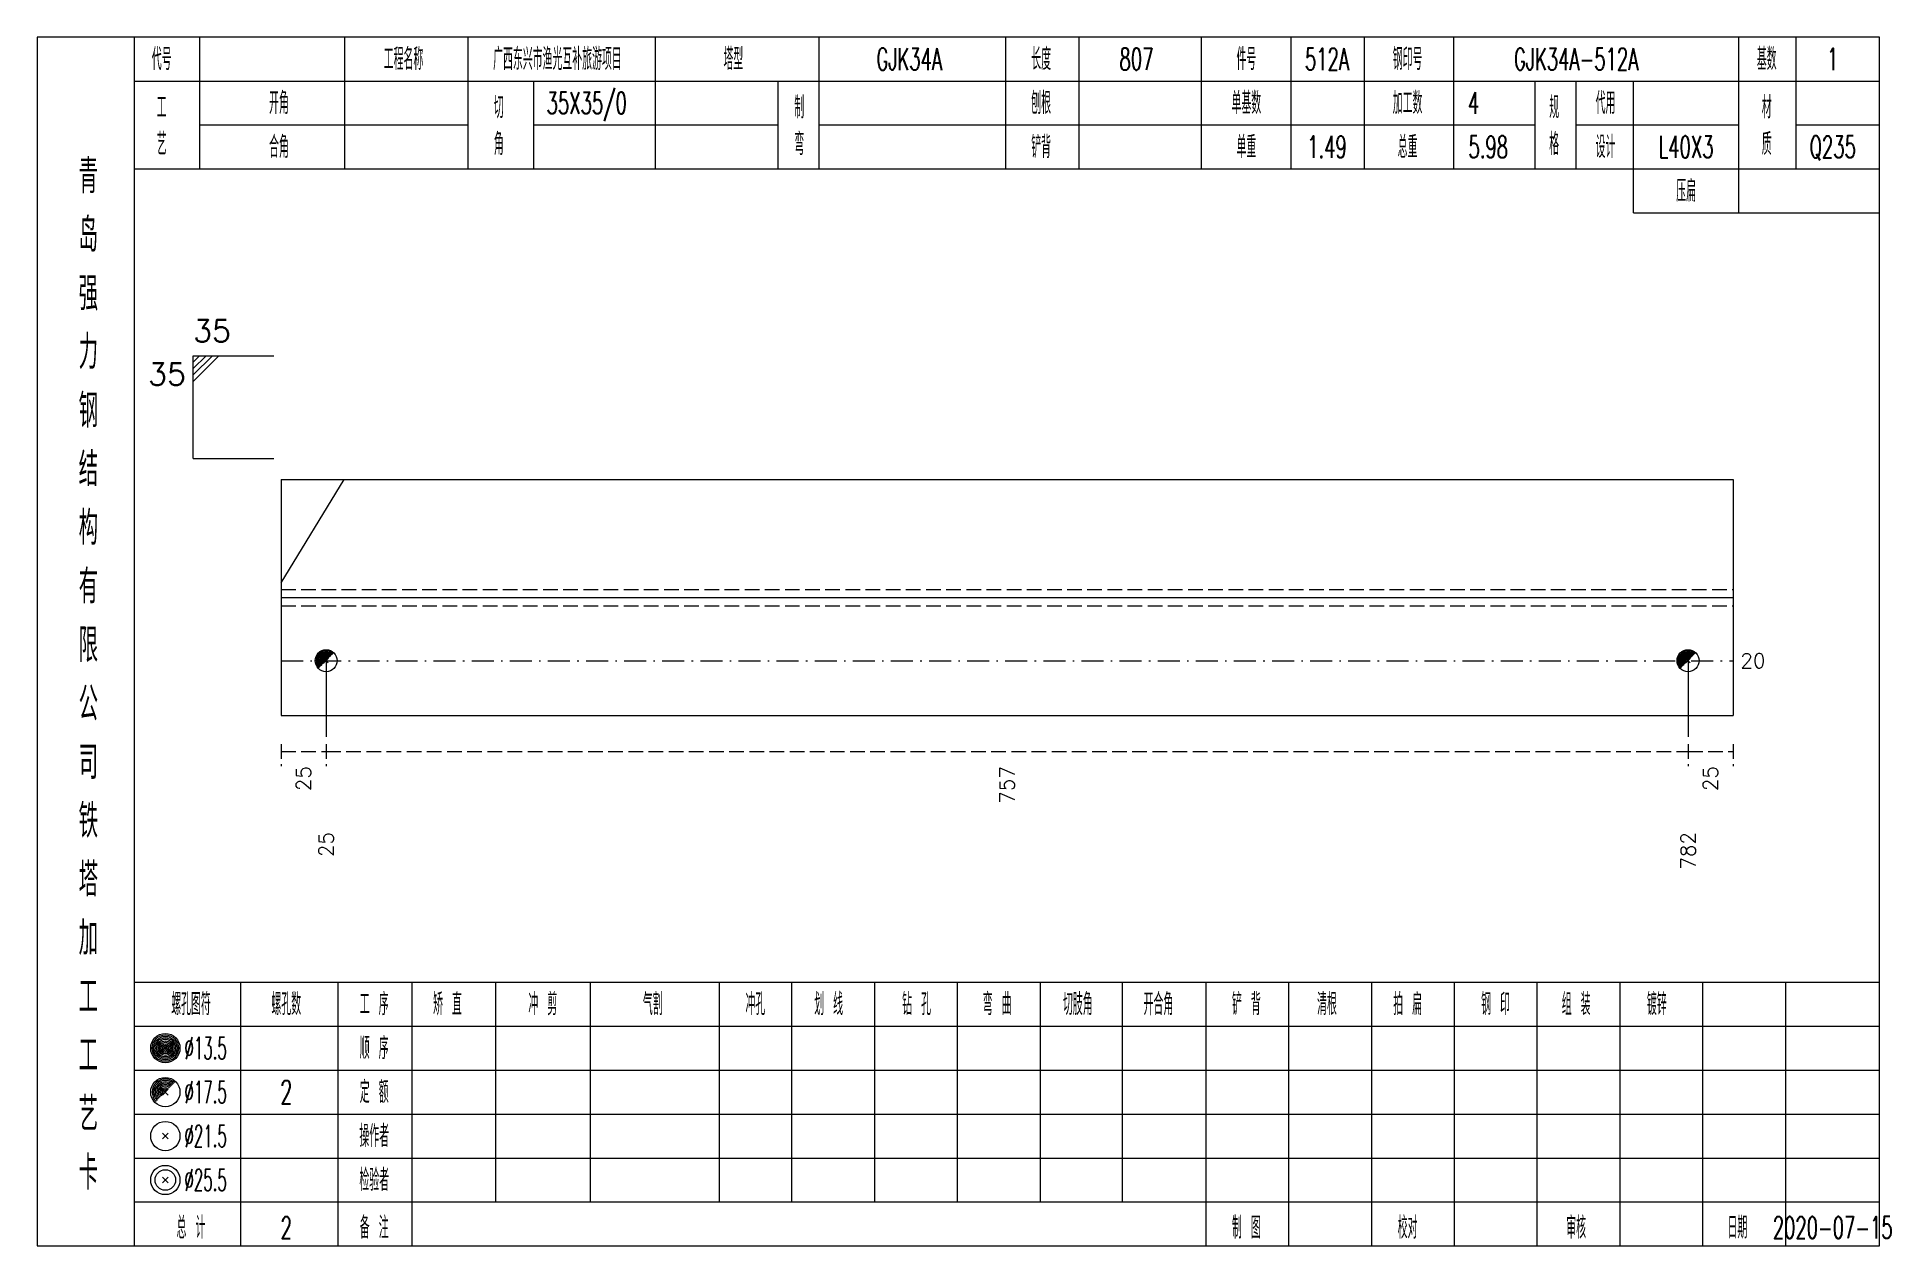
# Model space of a CAD drawing. Extents: x 0 to 2606, y -377 to 6479.
# Drawn here: x 2352.6 to 2605.5, y 4375 to 4540 of the extents above; entities that cross this region are included whole.
import ezdxf
from ezdxf.enums import TextEntityAlignment as Align

# ---------------------------------------------------------------- set-up
doc = ezdxf.new("R2010")
doc.units = 0
doc.header["$MEASUREMENT"] = 0
doc.linetypes.add('一点画线', pattern=[5.2, 3, -1, 0.2, -1])
doc.linetypes.add('虚线', pattern=[2.75, 2, -0.75])
doc.layers.get('0').update_dxf_attribs({"linetype": 'CONTINUOUS', "lineweight": 25})
doc.layers.add('1', color=7, linetype='CONTINUOUS', lineweight=25)
doc.layers.add('4', color=7, linetype='CONTINUOUS', lineweight=25)
doc.styles.get("Standard").update_dxf_attribs({"font": 'simplex.shx', "width": 0.7, "height": 3, "bigfont": 'gbhzfs.shx'})

msp = doc.modelspace()

# ---------------------------------------------------------------- texts
at = {"color": 7, "linetype": 'Continuous', "lineweight": 13}
msp.add_text('35', height=3, dxfattribs=at).set_placement((2373.9, 4497.5), align=Align.BOTTOM_LEFT)
msp.add_text('35', height=3, dxfattribs=at).set_placement((2372.9, 4495.5), align=Align.TOP_RIGHT)
msp.add_text('20', height=2, dxfattribs=at).set_placement((2585, 4454.88), align=Align.MIDDLE_LEFT)
at = {"color": 8, "linetype": 'Continuous', "lineweight": 9}
for s, p in [('25', (2388.97, 4440.5)), ('757', (2484.95, 4440.5)), ('25', (2580.93, 4440.5))]:
    msp.add_text(s, height=2, rotation=90, dxfattribs=at).set_placement(p, align=Align.MIDDLE_RIGHT)
at = {"layer": '1', "color": 7, "linetype": 'Continuous', "lineweight": 13}
for s, p in [('25', (2392.04, 4431.5)), ('782', (2577.86, 4431.5))]:
    msp.add_text(s, height=2, rotation=90, dxfattribs=at).set_placement(p, align=Align.MIDDLE_RIGHT)
at = {"layer": '4', "color": 1, "linetype": 'Continuous', "lineweight": 13}
for s, height, width, p in [('代号', 3, 0.6, (2369.6, 4537)), ('工程名称', 3, 0.6, (2402.6, 4537)), ('广西东兴市渔光互补旅游项目', 3, 0.6, (2423.6, 4537)), ('塔型', 3, 0.6, (2447.6, 4537)), ('GJK34A', 3, 0.6, (2471.6, 4537)), ('长度', 3, 0.6, (2489.6, 4537)), ('807', 3, 0.6, (2502.6, 4537)), ('件号', 3, 0.6, (2517.6, 4537)), ('512A', 3, 0.6, (2528.6, 4537)), ('钢印号', 3, 0.6, (2539.6, 4537)), ('GJK34A-512A', 3, 0.6, (2562.6, 4537)), ('基数', 3, 0.6, (2588.6, 4537)), ('1', 3, 0.6, (2597.6, 4537)), ('开角', 3, 0.6, (2385.6, 4531)), ('35X35/0', 3, 0.6, (2427.6, 4531)), ('刨根', 3, 0.6, (2489.6, 4531)), ('单基数', 3, 0.6, (2517.6, 4531)), ('加工数', 3, 0.6, (2539.6, 4531)), ('工', 3, 0.6, (2369.6, 4530.4)), ('切', 3, 0.6, (2415.6, 4530.4)), ('制', 3, 0.6, (2456.6, 4530.4)), ('4', 3, 0.6, (2548.6, 4531)), ('规', 3, 0.6, (2559.6, 4530.4)), ('代用', 3, 0.6, (2566.6, 4531)), ('材', 3, 0.6, (2588.6, 4530.4)), ('艺', 3, 0.6, (2369.6, 4525.4)), ('合角', 3, 0.6, (2385.6, 4525)), ('角', 3, 0.6, (2415.6, 4525.4)), ('弯', 3, 0.6, (2456.6, 4525.4)), ('铲背', 3, 0.6, (2489.6, 4525)), ('单重', 3, 0.6, (2517.6, 4525)), ('1.49', 3, 0.6, (2528.6, 4525)), ('总重', 3, 0.6, (2539.6, 4525)), ('5.98', 3, 0.6, (2550.6, 4525)), ('格', 3, 0.6, (2559.6, 4525.4)), ('设计', 3, 0.6, (2566.6, 4525)), ('L40X3', 3, 0.6, (2577.6, 4525)), ('质', 3, 0.6, (2588.6, 4525.4)), ('Q235', 3, 0.6, (2597.6, 4525)), ('青', 4.6, 0.8, (2359.6, 4521)), ('压扁', 3, 0.6, (2577.6, 4519)), ('岛', 4.6, 0.8, (2359.6, 4513)), ('强', 4.6, 0.8, (2359.6, 4505)), ('力', 4.6, 0.8, (2359.6, 4497)), ('钢', 4.6, 0.8, (2359.6, 4489)), ('结', 4.6, 0.8, (2359.6, 4481)), ('构', 4.6, 0.8, (2359.6, 4473)), ('有', 4.6, 0.8, (2359.6, 4465)), ('限', 4.6, 0.8, (2359.6, 4457)), ('公', 4.6, 0.8, (2359.6, 4449)), ('司', 4.6, 0.8, (2359.6, 4441)), ('铁', 4.6, 0.8, (2359.6, 4433)), ('塔', 4.6, 0.8, (2359.6, 4425)), ('加', 4.6, 0.8, (2359.6, 4417)), ('工', 4.6, 0.8, (2359.6, 4409)), ('螺孔图符', 3, 0.6, (2373.6, 4408)), ('螺孔数', 3, 0.6, (2386.6, 4408)), ('工 序', 3, 0.6, (2398.6, 4408)), ('矫 直', 3, 0.6, (2408.6, 4408)), ('冲 剪', 3, 0.6, (2421.6, 4408)), ('气割', 3, 0.6, (2436.6, 4408)), ('冲孔', 3, 0.6, (2450.6, 4408)), ('划 线', 3, 0.6, (2460.6, 4408)), ('钻 孔', 3, 0.6, (2472.6, 4408)), ('弯 曲', 3, 0.6, (2483.6, 4408)), ('切肢角', 3, 0.6, (2494.6, 4408)), ('开合角', 3, 0.6, (2505.6, 4408)), ('铲 背', 3, 0.6, (2517.6, 4408)), ('清根', 3, 0.6, (2528.6, 4408)), ('拍 扁', 3, 0.6, (2539.6, 4408)), ('钢 印', 3, 0.6, (2551.6, 4408)), ('组 装', 3, 0.6, (2562.6, 4408)), ('镀锌', 3, 0.6, (2573.6, 4408)), ('顺 序', 3, 0.6, (2398.6, 4402)), ('工', 4.6, 0.8, (2359.6, 4401)), ('%%C13.5', 3, 0.5, (2375.6, 4402)), ('%%C17.5', 3, 0.5, (2375.6, 4396)), ('2', 3.2, 0.6, (2386.6, 4396)), ('定 额', 3, 0.6, (2398.6, 4396)), ('艺', 4.6, 0.8, (2359.6, 4393)), ('%%C21.5', 3, 0.5, (2375.6, 4390)), ('操作者', 3, 0.6, (2398.6, 4390)), ('卡', 4.6, 0.8, (2359.6, 4385)), ('%%C25.5', 3, 0.5, (2375.6, 4384)), ('检验者', 3, 0.6, (2398.6, 4384)), ('总 计', 3, 0.6, (2373.6, 4377.5)), ('2', 3, 0.6, (2386.6, 4377.5)), ('备 注', 3, 0.6, (2398.6, 4377.5)), ('制 图', 3, 0.6, (2517.6, 4377.5)), ('校对', 3, 0.6, (2539.6, 4377.5)), ('审核', 3, 0.6, (2562.6, 4377.5)), ('日期', 3, 0.6, (2584.6, 4377.5)), ('2020-07-15', 3, 0.6, (2597.6, 4377.5))]:
    msp.add_text(s, height=height, dxfattribs=dict(at, width=width)).set_placement(p, align=Align.MIDDLE_CENTER)

# ---------------------------------------------------------------- linework, layer by layer
at = {"color": 7, "linetype": 'Continuous', "lineweight": 13}
for p, q in [((2373.9, 4496.5), (2384.9, 4496.5)), ((2373.9, 4482.5), (2373.9, 4496.5)), ((2374.78, 4496.5), (2373.9, 4495.62)), ((2375.65, 4496.5), (2373.9, 4494.75)), ((2376.53, 4496.5), (2373.9, 4493.88)), ((2377.4, 4496.5), (2373.9, 4493)), ((2373.9, 4482.5), (2384.9, 4482.5)), ((2385.9, 4465.52), (2394.49, 4479.62)), ((2392.04, 4454.88), (2392.04, 4444.5)), ((2577.86, 4454.88), (2577.86, 4444.5))]:
    msp.add_line(p, q, dxfattribs=at)
at = {"color": 7, "linetype": 'Continuous', "lineweight": 18}
for p, q in [((2385.9, 4479.62), (2385.9, 4447.38)), ((2385.9, 4479.62), (2584, 4479.62)), ((2584, 4479.62), (2584, 4447.38)), ((2385.9, 4463.5), (2584, 4463.5))]:
    msp.add_line(p, q, dxfattribs=at)
at = {"color": 1, "linetype": '虚线', "lineweight": 18}
for p, q in [((2385.9, 4464.62), (2584, 4464.62)), ((2385.9, 4462.38), (2584, 4462.38))]:
    msp.add_line(p, q, dxfattribs=at)
at = {"color": 3, "linetype": '一点画线', "lineweight": 13}
msp.add_line((2385.9, 4454.88), (2584, 4454.88), dxfattribs=at)
at = {"color": 8, "linetype": '虚线', "lineweight": 9}
for p, q in [((2385.9, 4443.5), (2385.9, 4440.5)), ((2385.9, 4442.5), (2392.04, 4442.5)), ((2392.04, 4443.5), (2392.04, 4440.5)), ((2392.04, 4443.5), (2392.04, 4440.5)), ((2392.04, 4442.5), (2577.86, 4442.5)), ((2577.86, 4443.5), (2577.86, 4440.5)), ((2577.86, 4443.5), (2577.86, 4440.5)), ((2577.86, 4442.5), (2584, 4442.5)), ((2584, 4443.5), (2584, 4440.5))]:
    msp.add_line(p, q, dxfattribs=at)
at = {"layer": '1', "color": 7, "linetype": 'Continuous', "lineweight": 0}
for p, q in [((2391.74, 4454.57), (2392.34, 4455.18)), ((2391.74, 4455.18), (2392.34, 4454.57)), ((2577.56, 4454.57), (2578.16, 4455.18)), ((2577.56, 4455.18), (2578.16, 4454.57))]:
    msp.add_line(p, q, dxfattribs=at)
at = {"layer": '1', "color": 7, "linetype": 'Continuous', "lineweight": 18}
msp.add_line((2385.9, 4447.38), (2584, 4447.38), dxfattribs=at)
at = {"layer": '1', "color": 7, "linetype": 'Continuous', "lineweight": 13}
for centre in [(2392.04, 4454.88), (2577.86, 4454.88)]:
    msp.add_circle(centre, 1.5, dxfattribs=at)
for centre, radius in [((2392.04, 4454.88), 1.35), ((2392.04, 4454.88), 1.2), ((2392.04, 4454.88), 1.05), ((2392.04, 4454.88), 0.9), ((2392.04, 4454.88), 0.75), ((2392.04, 4454.88), 0.6), ((2392.04, 4454.88), 0.45), ((2392.04, 4454.88), 0.3), ((2392.04, 4454.88), 0.15), ((2577.86, 4454.88), 1.35), ((2577.86, 4454.88), 1.2), ((2577.86, 4454.88), 1.05), ((2577.86, 4454.88), 0.9), ((2577.86, 4454.88), 0.75), ((2577.86, 4454.88), 0.6), ((2577.86, 4454.88), 0.45), ((2577.86, 4454.88), 0.3), ((2577.86, 4454.88), 0.15)]:
    msp.add_arc(centre, radius, 45, 225, dxfattribs=at)
at = {"layer": '4', "color": 1, "linetype": 'Continuous', "lineweight": 18}
for p, q in [((2365.9, 4375), (2365.9, 4540)), ((2374.8, 4522), (2374.8, 4540)), ((2394.6, 4522), (2394.6, 4540)), ((2411.4, 4522), (2411.4, 4540)), ((2437, 4522), (2437, 4540)), ((2459.3, 4522), (2459.3, 4540)), ((2484.8, 4522), (2484.8, 4540)), ((2494.8, 4522), (2494.8, 4540)), ((2511.5, 4522), (2511.5, 4540)), ((2523.7, 4522), (2523.7, 4540)), ((2533.7, 4522), (2533.7, 4540)), ((2545.9, 4522), (2545.9, 4540)), ((2584.8, 4516), (2584.8, 4540)), ((2592.6, 4522), (2592.6, 4540)), ((2365.9, 4534), (2604, 4534)), ((2420.4, 4522), (2420.4, 4534)), ((2453.7, 4522), (2453.7, 4534)), ((2557, 4522), (2557, 4534)), ((2562.6, 4522), (2562.6, 4534)), ((2570.4, 4516), (2570.4, 4534)), ((2374.8, 4528), (2411.4, 4528)), ((2420.4, 4528), (2453.7, 4528)), ((2459.3, 4528), (2557, 4528)), ((2562.6, 4528), (2584.8, 4528)), ((2592.6, 4528), (2604, 4528)), ((2365.9, 4522), (2604, 4522)), ((2570.4, 4516), (2604, 4516)), ((2365.9, 4411), (2604, 4411)), ((2380.4, 4375), (2380.4, 4411)), ((2393.7, 4375), (2393.7, 4411)), ((2403.8, 4375), (2403.8, 4411)), ((2415.2, 4381), (2415.2, 4411)), ((2428.1, 4381), (2428.1, 4411)), ((2445.7, 4381), (2445.7, 4411)), ((2455.6, 4381), (2455.6, 4411)), ((2466.9, 4381), (2466.9, 4411)), ((2478.2, 4381), (2478.2, 4411)), ((2489.5, 4381), (2489.5, 4411)), ((2500.7, 4381), (2500.7, 4411)), ((2512.1, 4381), (2512.1, 4411)), ((2523.4, 4381), (2523.4, 4411)), ((2534.7, 4381), (2534.7, 4411)), ((2546, 4381), (2546, 4411)), ((2557.3, 4381), (2557.3, 4411)), ((2568.6, 4381), (2568.6, 4411)), ((2579.9, 4381), (2579.9, 4411)), ((2591.2, 4381), (2591.2, 4411)), ((2365.9, 4405), (2604, 4405)), ((2365.9, 4399), (2604, 4399)), ((2365.9, 4393), (2604, 4393)), ((2365.9, 4387), (2604, 4387)), ((2365.9, 4381), (2604, 4381)), ((2512.1, 4375), (2512.1, 4381)), ((2523.4, 4375), (2523.4, 4381)), ((2534.7, 4375), (2534.7, 4381)), ((2546, 4375), (2546, 4381)), ((2557.3, 4375), (2557.3, 4381)), ((2568.6, 4375), (2568.6, 4381)), ((2579.9, 4375), (2579.9, 4381)), ((2591.2, 4375), (2591.2, 4381))]:
    msp.add_line(p, q, dxfattribs=at)
at = {"layer": '4', "color": 7, "linetype": 'Continuous', "lineweight": 13}
for p, q in [((2369.9, 4401.8), (2370.3, 4402.2)), ((2370.3, 4401.8), (2369.9, 4402.2)), ((2369.7, 4389.6), (2370.5, 4390.4)), ((2370.5, 4389.6), (2369.7, 4390.4)), ((2369.7, 4383.6), (2370.5, 4384.4)), ((2370.5, 4383.6), (2369.7, 4384.4))]:
    msp.add_line(p, q, dxfattribs=at)
at = {"layer": '4', "color": 7, "linetype": 'Continuous', "lineweight": 0}
for p, q in [((2369.7, 4395.6), (2370.5, 4396.4)), ((2369.7, 4396.4), (2370.5, 4395.6))]:
    msp.add_line(p, q, dxfattribs=at)
at = {"layer": '4', "color": 1, "linetype": 'Continuous', "lineweight": 18}
msp.add_lwpolyline([(2352.6, 4540), (2352.6, 4375), (2604, 4375), (2604, 4540)], close=True, dxfattribs=at)
at = {"layer": '4', "color": 7, "linetype": 'Continuous', "lineweight": 13}
for centre, radius in [((2370.1, 4402), 2), ((2370.1, 4402), 1.8), ((2370.1, 4402), 1.6), ((2370.1, 4402), 1.4), ((2370.1, 4402), 1.2), ((2370.1, 4402), 1), ((2370.1, 4402), 0.8), ((2370.1, 4402), 0.6), ((2370.1, 4402), 0.4), ((2370.1, 4402), 0.2), ((2370.1, 4396), 2), ((2370.1, 4390), 2), ((2370.1, 4384), 2), ((2370.1, 4384), 1.4)]:
    msp.add_circle(centre, radius, dxfattribs=at)
for radius in [1.8, 1.6, 1.4, 1.2, 1, 0.8, 0.6, 0.4, 0.2]:
    msp.add_arc((2370.1, 4396), radius, 45, 225, dxfattribs=at)

msp.set_redraw_order([(e.dxf.handle, doc.entitydb.next_handle()) for e in msp.query("TEXT MTEXT ATTDEF DIMENSION ARC_DIMENSION")])  # texts and dimensions are drawn at this point

doc.saveas('drawing.dxf')
